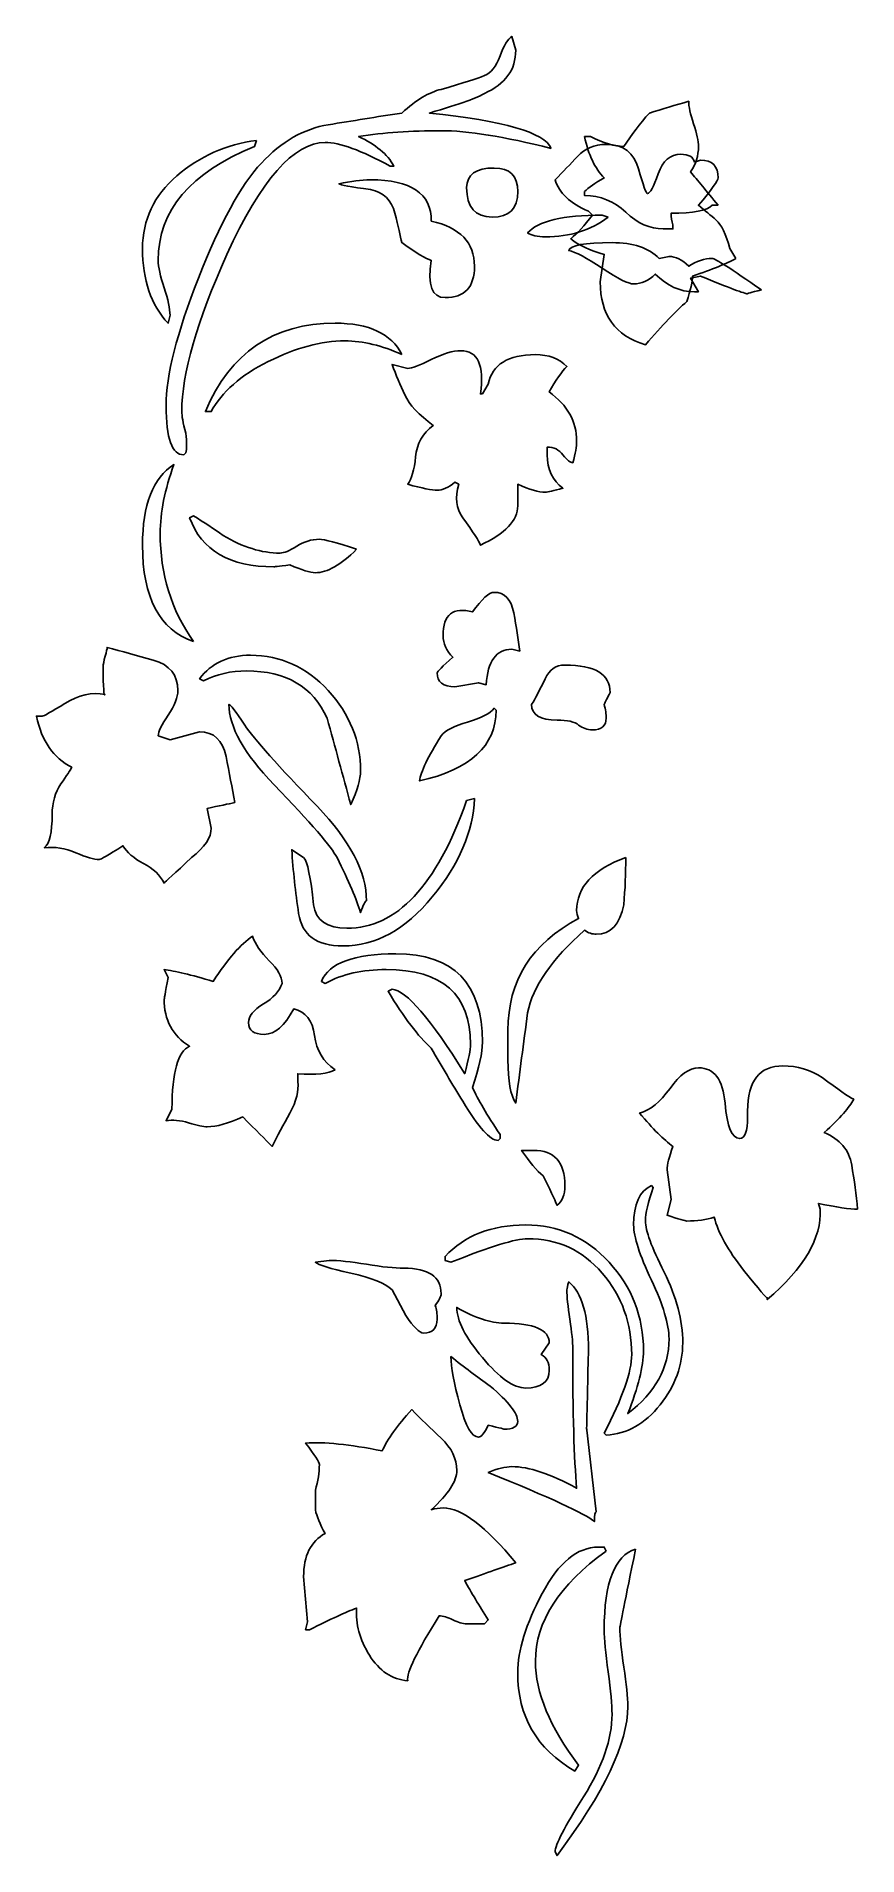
# Model space of a CAD drawing. Header units: centimetres. Extents: x -4.4 to 4.4, y -9.8 to 9.8.
import ezdxf

# ---------------------------------------------------------------- set-up
doc = ezdxf.new("R2010")
doc.units = ezdxf.units.CM
doc.header["$MEASUREMENT"] = 0
doc.layers.add('Camada 1', color=7, linetype='Continuous')

msp = doc.modelspace()

# ---------------------------------------------------------------- linework, layer by layer
at = {"layer": 'Camada 1'}
for points, knots in [([(1.11936, 8.57376), (0.61229, 8.70052), (0.21832, 8.76363), (-0.06298, 8.76363), (-0.06298, 8.76363), (-0.38696, 8.76363), (-0.68248, 8.74273), (-0.94978, 8.70053), (-0.94978, 8.70053), (-0.76714, 8.616), (-0.64024, 8.51022), (-0.57026, 8.38345), (-0.57026, 8.38345), (-0.57026, 8.38345), (-0.6125, 8.38344), (-0.6125, 8.38344), (-0.6125, 8.38344), (-0.92204, 8.55243), (-1.15476, 8.63686), (-1.30941, 8.63686), (-1.30941, 8.63686), (-1.64694, 8.63686), (-1.99913, 8.23578), (-2.36531, 7.43353), (-2.36531, 7.43353), (-2.6886, 6.71516), (-2.85093, 6.15221), (-2.85093, 5.74393), (-2.85093, 5.74393), (-2.85093, 5.7016), (-2.83693, 5.62429), (-2.80849, 5.51194), (-2.80849, 5.51194), (-2.79492, 5.41296), (-2.79492, 5.34284), (-2.80849, 5.30062), (-2.80849, 5.30062), (-2.80849, 5.30062), (-2.82947, 5.27919), (-2.82947, 5.27919), (-2.82947, 5.27919), (-2.95591, 5.27919), (-3.01978, 5.45527), (-3.01978, 5.80693), (-3.01978, 5.80693), (-3.01978, 6.13078), (-2.90384, 6.5884), (-2.67111, 7.18001), (-2.67111, 7.18001), (-2.43902, 7.77096), (-2.21394, 8.18286), (-1.9956, 8.41551), (-1.9956, 8.41551), (-1.77684, 8.6476), (-1.53798, 8.78508), (-1.27702, 8.82731), (-1.27702, 8.82731), (-1.01715, 8.86964), (-0.75267, 8.91184), (-0.48557, 8.95352), (-0.48557, 8.95352), (-0.33092, 9.09452), (-0.18982, 9.17905), (-0.06295, 9.20707), (-0.06295, 9.20707), (0.17613, 9.27716), (0.33101, 9.32661), (0.40187, 9.35526), (0.40187, 9.35526), (0.47188, 9.38315), (0.52829, 9.45337), (0.5703, 9.56656), (0.5703, 9.56656), (0.61229, 9.67901), (0.65473, 9.74923), (0.69672, 9.77722), (0.69672, 9.77722), (0.69672, 9.77722), (0.73916, 9.62966), (0.73916, 9.62966), (0.73916, 9.62966), (0.73916, 9.41836), (0.6265, 9.26358), (0.40184, 9.16471), (0.40184, 9.16471), (0.34517, 9.12248), (0.14832, 9.05226), (-0.18987, 8.95352), (-0.18987, 8.95352), (0.61229, 8.86961), (1.04848, 8.74272), (1.11936, 8.57376)], [0, 0, 0, 0, 0.04166667, 0.04166667, 0.04166667, 0.04166667, 0.08333333, 0.08333333, 0.08333333, 0.08333333, 0.125, 0.125, 0.125, 0.125, 0.16666667, 0.16666667, 0.16666667, 0.16666667, 0.20833333, 0.20833333, 0.20833333, 0.20833333, 0.25, 0.25, 0.25, 0.25, 0.29166667, 0.29166667, 0.29166667, 0.29166667, 0.33333333, 0.33333333, 0.33333333, 0.33333333, 0.375, 0.375, 0.375, 0.375, 0.41666667, 0.41666667, 0.41666667, 0.41666667, 0.45833333, 0.45833333, 0.45833333, 0.45833333, 0.5, 0.5, 0.5, 0.5, 0.54166667, 0.54166667, 0.54166667, 0.54166667, 0.58333333, 0.58333333, 0.58333333, 0.58333333, 0.625, 0.625, 0.625, 0.625, 0.66666667, 0.66666667, 0.66666667, 0.66666667, 0.70833333, 0.70833333, 0.70833333, 0.70833333, 0.75, 0.75, 0.75, 0.75, 0.79166667, 0.79166667, 0.79166667, 0.79166667, 0.83333333, 0.83333333, 0.83333333, 0.83333333, 0.875, 0.875, 0.875, 0.875, 0.91666667, 0.91666667, 0.91666667, 0.91666667, 1, 1, 1, 1]), ([(2.91437, 7.96138), (2.91437, 7.96138), (2.85137, 7.96138), (2.85137, 7.96138), (2.85137, 7.96138), (2.7947, 7.90494), (2.64706, 7.87671), (2.40795, 7.87671), (2.40795, 7.87671), (2.40795, 7.83461), (2.4143, 7.79239), (2.42872, 7.75005), (2.42872, 7.75005), (2.42872, 7.75005), (2.42872, 7.70785), (2.42872, 7.70785), (2.42872, 7.70785), (2.42872, 7.70785), (2.32332, 7.70785), (2.32332, 7.70785), (2.32332, 7.70785), (2.18246, 7.70785), (2.04834, 7.76725), (1.92168, 7.88766), (1.92168, 7.88766), (1.79545, 8.00654), (1.64715, 8.0666), (1.4785, 8.0666), (1.4785, 8.0666), (1.4785, 8.0666), (1.4785, 8.10904), (1.4785, 8.10904), (1.4785, 8.10904), (1.52049, 8.15127), (1.5905, 8.20059), (1.6898, 8.25647), (1.6898, 8.25647), (1.5905, 8.35534), (1.52049, 8.50301), (1.4785, 8.70052), (1.4785, 8.70052), (1.4785, 8.70052), (1.54193, 8.70052), (1.54193, 8.70052), (1.54193, 8.70052), (1.68237, 8.62977), (1.8018, 8.59455), (1.90068, 8.59455), (1.90068, 8.59455), (1.98535, 8.72131), (2.07655, 8.84085), (2.17521, 8.9534), (2.17521, 8.9534), (2.31544, 8.99573), (2.45654, 9.03793), (2.59786, 9.08016), (2.59786, 9.08016), (2.59786, 9.02415), (2.61511, 8.94334), (2.65057, 8.83735), (2.65057, 8.83735), (2.68515, 8.73205), (2.70306, 8.65053), (2.70306, 8.59454), (2.70306, 8.59454), (2.70306, 8.49577), (2.67504, 8.40467), (2.61863, 8.32011), (2.61863, 8.32011), (2.68863, 8.23578), (2.7875, 8.11603), (2.91437, 7.96138)], [0, 0, 0, 0, 0.05263158, 0.05263158, 0.05263158, 0.05263158, 0.10526316, 0.10526316, 0.10526316, 0.10526316, 0.15789474, 0.15789474, 0.15789474, 0.15789474, 0.21052632, 0.21052632, 0.21052632, 0.21052632, 0.26315789, 0.26315789, 0.26315789, 0.26315789, 0.31578947, 0.31578947, 0.31578947, 0.31578947, 0.36842105, 0.36842105, 0.36842105, 0.36842105, 0.42105263, 0.42105263, 0.42105263, 0.42105263, 0.47368421, 0.47368421, 0.47368421, 0.47368421, 0.52631579, 0.52631579, 0.52631579, 0.52631579, 0.57894737, 0.57894737, 0.57894737, 0.57894737, 0.63157895, 0.63157895, 0.63157895, 0.63157895, 0.68421053, 0.68421053, 0.68421053, 0.68421053, 0.73684211, 0.73684211, 0.73684211, 0.73684211, 0.78947368, 0.78947368, 0.78947368, 0.78947368, 0.84210526, 0.84210526, 0.84210526, 0.84210526, 0.89473684, 0.89473684, 0.89473684, 0.89473684, 1, 1, 1, 1]), ([(-2.04768, 8.65829), (-2.04768, 8.65829), (-2.06914, 8.59453), (-2.06914, 8.59453), (-2.06914, 8.59453), (-2.75904, 8.31312), (-3.10424, 7.90492), (-3.10424, 7.36977), (-3.10424, 7.36977), (-3.10424, 7.29966), (-3.08281, 7.20078), (-3.04082, 7.07412), (-3.04082, 7.07412), (-2.99838, 6.94781), (-2.9774, 6.84904), (-2.9774, 6.77892), (-2.9774, 6.77892), (-2.9774, 6.77892), (-2.99838, 6.69436), (-2.99838, 6.69436), (-2.99838, 6.69436), (-3.18168, 6.89134), (-3.2727, 7.15844), (-3.2727, 7.49663), (-3.2727, 7.49663), (-3.2727, 7.80603), (-3.14999, 8.06678), (-2.9039, 8.27787), (-2.9039, 8.27787), (-2.65733, 8.4892), (-2.37229, 8.61596), (-2.04768, 8.65829)], [0, 0, 0, 0, 0.11111111, 0.11111111, 0.11111111, 0.11111111, 0.22222222, 0.22222222, 0.22222222, 0.22222222, 0.33333333, 0.33333333, 0.33333333, 0.33333333, 0.44444444, 0.44444444, 0.44444444, 0.44444444, 0.55555556, 0.55555556, 0.55555556, 0.55555556, 0.66666667, 0.66666667, 0.66666667, 0.66666667, 0.77777778, 0.77777778, 0.77777778, 0.77777778, 1, 1, 1, 1]), ([(3.10426, 7.3912), (3.00602, 7.33476), (2.85137, 7.271), (2.64007, 7.20078), (2.64007, 7.20078), (2.64007, 7.1449), (2.61861, 7.05335), (2.57641, 6.92635), (2.57641, 6.92635), (2.46375, 6.82758), (2.31545, 6.67293), (2.13278, 6.46164), (2.13278, 6.46164), (1.80925, 6.56038), (1.64716, 6.78538), (1.64716, 7.13768), (1.64716, 7.13768), (1.64716, 7.13768), (1.68981, 7.43354), (1.68981, 7.43354), (1.68981, 7.43354), (1.5345, 7.47577), (1.41507, 7.53165), (1.33064, 7.60253), (1.33064, 7.60253), (1.40107, 7.65841), (1.47852, 7.74297), (1.56271, 7.85552), (1.56271, 7.85552), (1.56271, 7.85552), (1.52048, 7.89775), (1.52048, 7.89775), (1.52048, 7.89775), (1.32363, 7.98228), (1.20375, 8.09484), (1.16173, 8.23581), (1.16173, 8.23581), (1.24597, 8.32034), (1.32709, 8.40491), (1.40454, 8.48923), (1.40454, 8.48923), (1.48198, 8.57376), (1.58414, 8.61599), (1.71125, 8.61599), (1.71125, 8.61599), (1.89371, 8.61599), (2.00959, 8.52794), (2.05907, 8.35186), (2.05907, 8.35186), (2.10849, 8.17565), (2.14001, 8.08826), (2.15443, 8.08826), (2.15443, 8.08826), (2.18245, 8.08826), (2.22095, 8.15837), (2.27037, 8.29937), (2.27037, 8.29937), (2.31979, 8.43992), (2.39988, 8.51024), (2.51318, 8.51024), (2.51318, 8.51024), (2.59785, 8.51024), (2.64709, 8.48225), (2.66084, 8.42571), (2.66084, 8.42571), (2.66084, 8.42571), (2.7245, 8.44704), (2.7245, 8.44704), (2.7245, 8.44704), (2.85137, 8.44704), (2.91437, 8.38349), (2.91437, 8.25717), (2.91437, 8.25717), (2.91437, 8.22862), (2.84349, 8.13051), (2.70307, 7.96152), (2.70307, 7.96152), (2.7735, 7.90498), (2.83695, 7.85182), (2.89336, 7.80317), (2.89336, 7.80317), (2.94937, 7.75306), (2.9988, 7.65146), (3.04124, 7.4967), (3.04124, 7.4967), (3.04124, 7.4967), (3.10426, 7.3912), (3.10426, 7.3912)], [0, 0, 0, 0, 0.04347826, 0.04347826, 0.04347826, 0.04347826, 0.08695652, 0.08695652, 0.08695652, 0.08695652, 0.13043478, 0.13043478, 0.13043478, 0.13043478, 0.17391304, 0.17391304, 0.17391304, 0.17391304, 0.2173913, 0.2173913, 0.2173913, 0.2173913, 0.26086957, 0.26086957, 0.26086957, 0.26086957, 0.30434783, 0.30434783, 0.30434783, 0.30434783, 0.34782609, 0.34782609, 0.34782609, 0.34782609, 0.39130435, 0.39130435, 0.39130435, 0.39130435, 0.43478261, 0.43478261, 0.43478261, 0.43478261, 0.47826087, 0.47826087, 0.47826087, 0.47826087, 0.52173913, 0.52173913, 0.52173913, 0.52173913, 0.56521739, 0.56521739, 0.56521739, 0.56521739, 0.60869565, 0.60869565, 0.60869565, 0.60869565, 0.65217391, 0.65217391, 0.65217391, 0.65217391, 0.69565217, 0.69565217, 0.69565217, 0.69565217, 0.73913043, 0.73913043, 0.73913043, 0.73913043, 0.7826087, 0.7826087, 0.7826087, 0.7826087, 0.82608696, 0.82608696, 0.82608696, 0.82608696, 0.86956522, 0.86956522, 0.86956522, 0.86956522, 0.91304348, 0.91304348, 0.91304348, 0.91304348, 1, 1, 1, 1]), ([(0.29555, 7.30675), (0.29555, 7.08111), (0.19054, 6.9688), (-0.02079, 6.9688), (-0.02079, 6.9688), (-0.16165, 6.9688), (-0.21066, 7.10257), (-0.16867, 7.36978), (-0.16867, 7.36978), (-0.22511, 7.3842), (-0.33097, 7.44709), (-0.48561, 7.56031), (-0.48561, 7.56031), (-0.49984, 7.63042), (-0.52432, 7.73586), (-0.55932, 7.87694), (-0.55932, 7.87694), (-0.59454, 8.01738), (-0.68248, 8.10181), (-0.82314, 8.13046), (-0.82314, 8.13046), (-1.03446, 8.15835), (-1.14778, 8.17914), (-1.16091, 8.19356), (-1.16091, 8.19356), (-1.03447, 8.22145), (-0.92204, 8.23579), (-0.82314, 8.23579), (-0.82314, 8.23579), (-0.38697, 8.23579), (-0.16867, 8.08823), (-0.16867, 7.7924), (-0.16867, 7.7924), (0.14112, 7.72161), (0.29555, 7.5603), (0.29555, 7.30675)], [0, 0, 0, 0, 0.1, 0.1, 0.1, 0.1, 0.2, 0.2, 0.2, 0.2, 0.3, 0.3, 0.3, 0.3, 0.4, 0.4, 0.4, 0.4, 0.5, 0.5, 0.5, 0.5, 0.6, 0.6, 0.6, 0.6, 0.7, 0.7, 0.7, 0.7, 0.8, 0.8, 0.8, 0.8, 1, 1, 1, 1]), ([(0.76058, 8.10902), (0.76058, 7.92572), (0.66917, 7.83459), (0.48629, 7.83459), (0.48629, 7.83459), (0.30296, 7.83459), (0.21131, 7.93989), (0.21131, 8.15122), (0.21131, 8.15122), (0.21131, 8.29166), (0.30952, 8.36241), (0.50685, 8.36241), (0.50685, 8.36241), (0.67618, 8.36243), (0.76058, 8.27787), (0.76058, 8.10902)], [0, 0, 0, 0, 0.2, 0.2, 0.2, 0.2, 0.4, 0.4, 0.4, 0.4, 0.6, 0.6, 0.6, 0.6, 1, 1, 1, 1]), ([(1.73184, 7.83462), (1.54851, 7.69362), (1.32364, 7.6233), (1.05636, 7.6233), (1.05636, 7.6233), (0.97169, 7.6233), (0.90806, 7.63698), (0.86605, 7.66563), (0.86605, 7.66563), (0.9785, 7.79239), (1.24602, 7.85539), (1.66864, 7.85539), (1.66864, 7.85539), (1.66864, 7.85539), (1.73184, 7.83462), (1.73184, 7.83462)], [0, 0, 0, 0, 0.2, 0.2, 0.2, 0.2, 0.4, 0.4, 0.4, 0.4, 0.6, 0.6, 0.6, 0.6, 1, 1, 1, 1]), ([(3.37901, 7.05312), (3.26593, 7.02457), (3.21738, 7.01089), (3.23071, 7.01089), (3.23071, 7.01089), (3.20314, 7.01089), (3.03383, 7.07389), (2.72454, 7.20065), (2.72454, 7.20065), (2.72454, 7.20065), (2.61865, 7.17988), (2.61865, 7.17988), (2.61865, 7.17988), (2.61865, 7.17988), (2.70308, 7.03166), (2.70308, 7.03166), (2.70308, 7.03166), (2.70308, 7.03166), (2.66085, 7.03166), (2.66085, 7.03166), (2.66085, 7.03166), (2.50617, 7.03166), (2.36531, 7.09556), (2.23889, 7.22219), (2.23889, 7.22219), (2.16801, 7.15144), (2.09059, 7.11633), (2.00614, 7.11633), (2.00614, 7.11633), (1.95015, 7.11633), (1.83704, 7.17287), (1.66861, 7.28521), (1.66861, 7.28521), (1.49996, 7.39774), (1.38008, 7.46129), (1.3092, 7.47574), (1.3092, 7.47574), (1.32365, 7.53162), (1.47851, 7.56027), (1.77405, 7.56027), (1.77405, 7.56027), (1.99913, 7.56027), (2.16801, 7.50373), (2.2811, 7.39117), (2.2811, 7.39117), (2.2811, 7.39117), (2.38654, 7.41197), (2.38654, 7.41197), (2.38654, 7.41197), (2.45655, 7.41197), (2.52674, 7.37697), (2.59784, 7.30664), (2.59784, 7.30664), (2.68227, 7.36252), (2.76649, 7.39117), (2.85136, 7.39117), (2.85136, 7.39117), (2.87916, 7.3912), (3.0546, 7.27822), (3.37901, 7.05312)], [0, 0, 0, 0, 0.0625, 0.0625, 0.0625, 0.0625, 0.125, 0.125, 0.125, 0.125, 0.1875, 0.1875, 0.1875, 0.1875, 0.25, 0.25, 0.25, 0.25, 0.3125, 0.3125, 0.3125, 0.3125, 0.375, 0.375, 0.375, 0.375, 0.4375, 0.4375, 0.4375, 0.4375, 0.5, 0.5, 0.5, 0.5, 0.5625, 0.5625, 0.5625, 0.5625, 0.625, 0.625, 0.625, 0.625, 0.6875, 0.6875, 0.6875, 0.6875, 0.75, 0.75, 0.75, 0.75, 0.8125, 0.8125, 0.8125, 0.8125, 0.875, 0.875, 0.875, 0.875, 1, 1, 1, 1]), ([(-0.4856, 6.35631), (-0.69692, 6.45463), (-0.901, 6.50397), (-1.09808, 6.50397), (-1.09808, 6.50397), (-1.35073, 6.50397), (-1.62592, 6.43012), (-1.92165, 6.28259), (-1.92165, 6.28259), (-2.21698, 6.13429), (-2.42171, 5.95525), (-2.53392, 5.74392), (-2.53392, 5.74392), (-2.53392, 5.74392), (-2.59716, 5.74393), (-2.59716, 5.74393), (-2.59716, 5.74393), (-2.33006, 6.37777), (-1.86522, 6.69439), (-1.20352, 6.69439), (-1.20352, 6.69439), (-0.83758, 6.69437), (-0.59826, 6.58129), (-0.4856, 6.35631)], [0, 0, 0, 0, 0.14285714, 0.14285714, 0.14285714, 0.14285714, 0.28571429, 0.28571429, 0.28571429, 0.28571429, 0.42857143, 0.42857143, 0.42857143, 0.42857143, 0.57142857, 0.57142857, 0.57142857, 0.57142857, 0.71428571, 0.71428571, 0.71428571, 0.71428571, 1, 1, 1, 1]), ([(1.39365, 5.42741), (1.39365, 5.37074), (1.38008, 5.29342), (1.35166, 5.19466), (1.35166, 5.19466), (1.32364, 5.19466), (1.28864, 5.22331), (1.24601, 5.27919), (1.24601, 5.27919), (1.20378, 5.33563), (1.14735, 5.36351), (1.07734, 5.36351), (1.07734, 5.36351), (1.07734, 5.36351), (1.07734, 5.27919), (1.07734, 5.27919), (1.07734, 5.27919), (1.07734, 5.12444), (1.13311, 5.00476), (1.24601, 4.92023), (1.24601, 4.92023), (1.14735, 4.89179), (1.08435, 4.878), (1.05636, 4.878), (1.05636, 4.878), (0.98545, 4.878), (0.88748, 4.90599), (0.76058, 4.96253), (0.76058, 4.96253), (0.76058, 4.9761), (0.76058, 4.89943), (0.76058, 4.73033), (0.76058, 4.73033), (0.76058, 4.57513), (0.62652, 4.43458), (0.35942, 4.30782), (0.35942, 4.30782), (0.34519, 4.35005), (0.28155, 4.44837), (0.16911, 4.60357), (0.16911, 4.60357), (0.09868, 4.70189), (0.08423, 4.82145), (0.12667, 4.96253), (0.12667, 4.96253), (0.12667, 4.96253), (0.08423, 4.98396), (0.08423, 4.98396), (0.08423, 4.98396), (0.01422, 4.92742), (-0.04965, 4.89943), (-0.10564, 4.89943), (-0.10564, 4.89943), (-0.16165, 4.89943), (-0.2673, 4.92023), (-0.42195, 4.96253), (-0.42195, 4.96253), (-0.37972, 5.01852), (-0.35152, 5.11728), (-0.33752, 5.25828), (-0.33752, 5.25828), (-0.32395, 5.39872), (-0.26095, 5.51191), (-0.14765, 5.59623), (-0.14765, 5.59623), (-0.30296, 5.70878), (-0.40467, 5.81761), (-0.45367, 5.9236), (-0.45367, 5.9236), (-0.50354, 6.02893), (-0.54884, 6.13797), (-0.59104, 6.25097), (-0.59104, 6.25097), (-0.59104, 6.25097), (-0.42194, 6.20874), (-0.42194, 6.20874), (-0.42194, 6.20874), (-0.37971, 6.20874), (-0.29507, 6.24023), (-0.16863, 6.30336), (-0.16863, 6.30336), (-0.04219, 6.36702), (0.0637, 6.39864), (0.14834, 6.39864), (0.14834, 6.39864), (0.33098, 6.39864), (0.40186, 6.24333), (0.35945, 5.93379), (0.35945, 5.93379), (0.35945, 5.93379), (0.38043, 5.9338), (0.38043, 5.9338), (0.38043, 5.9338), (0.38043, 5.9338), (0.44388, 6.03969), (0.44388, 6.03969), (0.44388, 6.03969), (0.48632, 6.25099), (0.65475, 6.35632), (0.95048, 6.35632), (0.95048, 6.35632), (1.09092, 6.35632), (1.20379, 6.31409), (1.28864, 6.22953), (1.28864, 6.22953), (1.23199, 6.17299), (1.16878, 6.082), (1.09877, 5.95524), (1.09877, 5.95524), (1.29565, 5.81413), (1.39365, 5.63871), (1.39365, 5.42741)], [0, 0, 0, 0, 0.03448276, 0.03448276, 0.03448276, 0.03448276, 0.06896552, 0.06896552, 0.06896552, 0.06896552, 0.10344828, 0.10344828, 0.10344828, 0.10344828, 0.13793103, 0.13793103, 0.13793103, 0.13793103, 0.17241379, 0.17241379, 0.17241379, 0.17241379, 0.20689655, 0.20689655, 0.20689655, 0.20689655, 0.24137931, 0.24137931, 0.24137931, 0.24137931, 0.27586207, 0.27586207, 0.27586207, 0.27586207, 0.31034483, 0.31034483, 0.31034483, 0.31034483, 0.34482759, 0.34482759, 0.34482759, 0.34482759, 0.37931034, 0.37931034, 0.37931034, 0.37931034, 0.4137931, 0.4137931, 0.4137931, 0.4137931, 0.44827586, 0.44827586, 0.44827586, 0.44827586, 0.48275862, 0.48275862, 0.48275862, 0.48275862, 0.51724138, 0.51724138, 0.51724138, 0.51724138, 0.55172414, 0.55172414, 0.55172414, 0.55172414, 0.5862069, 0.5862069, 0.5862069, 0.5862069, 0.62068966, 0.62068966, 0.62068966, 0.62068966, 0.65517241, 0.65517241, 0.65517241, 0.65517241, 0.68965517, 0.68965517, 0.68965517, 0.68965517, 0.72413793, 0.72413793, 0.72413793, 0.72413793, 0.75862069, 0.75862069, 0.75862069, 0.75862069, 0.79310345, 0.79310345, 0.79310345, 0.79310345, 0.82758621, 0.82758621, 0.82758621, 0.82758621, 0.86206897, 0.86206897, 0.86206897, 0.86206897, 0.89655172, 0.89655172, 0.89655172, 0.89655172, 0.93103448, 0.93103448, 0.93103448, 0.93103448, 1, 1, 1, 1]), ([(-2.72382, 3.27294), (-3.08979, 3.39973), (-3.27267, 3.74477), (-3.27267, 4.30783), (-3.27267, 4.30783), (-3.27267, 4.74402), (-3.16022, 5.03276), (-2.93514, 5.17384), (-2.93514, 5.17384), (-3.0338, 4.90598), (-3.0828, 4.65968), (-3.0828, 4.43459), (-3.0828, 4.43459), (-3.08281, 3.99842), (-2.96337, 3.61102), (-2.72382, 3.27294)], [0, 0, 0, 0, 0.2, 0.2, 0.2, 0.2, 0.4, 0.4, 0.4, 0.4, 0.6, 0.6, 0.6, 0.6, 1, 1, 1, 1]), ([(-0.97101, 4.26552), (-1.14032, 4.09664), (-1.28795, 4.0121), (-1.41464, 4.0121), (-1.41464, 4.0121), (-1.47108, 4.0121), (-1.56207, 4.04065), (-1.68917, 4.09663), (-1.68917, 4.09663), (-1.81583, 4.08242), (-1.87226, 4.07586), (-1.85782, 4.07586), (-1.85782, 4.07586), (-2.33709, 4.07586), (-2.63961, 4.25128), (-2.76651, 4.60357), (-2.76651, 4.60357), (-2.76651, 4.60357), (-2.72386, 4.62447), (-2.72386, 4.62447), (-2.72386, 4.62447), (-2.6112, 4.55414), (-2.50555, 4.48403), (-2.40734, 4.41384), (-2.40734, 4.41384), (-2.19602, 4.28697), (-1.99173, 4.22342), (-1.79486, 4.22342), (-1.79486, 4.22342), (-1.75287, 4.22342), (-1.6927, 4.24781), (-1.61526, 4.29727), (-1.61526, 4.29727), (-1.53805, 4.34659), (-1.45712, 4.37154), (-1.37224, 4.37154), (-1.37224, 4.37154), (-1.31639, 4.37149), (-1.18233, 4.33585), (-0.97101, 4.26552)], [0, 0, 0, 0, 0.09090909, 0.09090909, 0.09090909, 0.09090909, 0.18181818, 0.18181818, 0.18181818, 0.18181818, 0.27272727, 0.27272727, 0.27272727, 0.27272727, 0.36363636, 0.36363636, 0.36363636, 0.36363636, 0.45454545, 0.45454545, 0.45454545, 0.45454545, 0.54545455, 0.54545455, 0.54545455, 0.54545455, 0.63636364, 0.63636364, 0.63636364, 0.63636364, 0.72727273, 0.72727273, 0.72727273, 0.72727273, 0.81818182, 0.81818182, 0.81818182, 0.81818182, 1, 1, 1, 1]), ([(0.78114, 3.16763), (0.78114, 3.16763), (0.69671, 3.18906), (0.69671, 3.18906), (0.69671, 3.18906), (0.52828, 3.18906), (0.43641, 3.0623), (0.42242, 2.80867), (0.42242, 2.80867), (0.42242, 2.80867), (0.33799, 2.82968), (0.33799, 2.82968), (0.33799, 2.82968), (0.33799, 2.82968), (0.08423, 2.78735), (0.08423, 2.78735), (0.08423, 2.78735), (-0.04219, 2.78735), (-0.10564, 2.83669), (-0.10564, 2.93544), (-0.10564, 2.93544), (-0.10564, 2.94922), (-0.04965, 3.00577), (0.06367, 3.10454), (0.06367, 3.10454), (-0.00721, 3.17476), (-0.04222, 3.2521), (-0.04222, 3.33663), (-0.04222, 3.33663), (-0.04222, 3.56171), (0.06367, 3.64603), (0.27496, 3.59015), (0.27496, 3.59015), (0.37296, 3.73059), (0.45041, 3.80145), (0.50684, 3.80145), (0.50684, 3.80145), (0.6195, 3.80145), (0.68969, 3.72708), (0.71814, 3.57941), (0.71814, 3.57941), (0.74638, 3.43187), (0.76715, 3.29439), (0.78114, 3.16763)], [0, 0, 0, 0, 0.08333333, 0.08333333, 0.08333333, 0.08333333, 0.16666667, 0.16666667, 0.16666667, 0.16666667, 0.25, 0.25, 0.25, 0.25, 0.33333333, 0.33333333, 0.33333333, 0.33333333, 0.41666667, 0.41666667, 0.41666667, 0.41666667, 0.5, 0.5, 0.5, 0.5, 0.58333333, 0.58333333, 0.58333333, 0.58333333, 0.66666667, 0.66666667, 0.66666667, 0.66666667, 0.75, 0.75, 0.75, 0.75, 0.83333333, 0.83333333, 0.83333333, 0.83333333, 1, 1, 1, 1]), ([(-2.28043, 1.54169), (-2.35086, 1.52735), (-2.44974, 1.50658), (-2.5766, 1.47814), (-2.5766, 1.47814), (-2.5766, 1.47814), (-2.53395, 1.26727), (-2.53395, 1.26727), (-2.53395, 1.26727), (-2.53395, 1.1685), (-2.60417, 1.06254), (-2.74461, 0.95019), (-2.74461, 0.95019), (-2.92815, 0.78109), (-3.02679, 0.68955), (-3.04078, 0.67576), (-3.04078, 0.67576), (-3.08277, 0.76029), (-3.15672, 0.83041), (-3.26258, 0.88706), (-3.26258, 0.88706), (-3.36802, 0.94294), (-3.44194, 1.00663), (-3.48396, 1.07693), (-3.48396, 1.07693), (-3.63927, 0.97816), (-3.72373, 0.92927), (-3.73751, 0.92927), (-3.73751, 0.92927), (-3.79416, 0.92927), (-3.87861, 0.95366), (-3.99103, 1.00312), (-3.99103, 1.00312), (-4.10411, 1.05244), (-4.21677, 1.06974), (-4.32877, 1.05617), (-4.32877, 1.05617), (-4.27255, 1.0984), (-4.24434, 1.21738), (-4.24434, 1.41492), (-4.24434, 1.41492), (-4.24434, 1.54171), (-4.2124, 1.65051), (-4.1492, 1.74229), (-4.1492, 1.74229), (-4.08641, 1.83328), (-4.04747, 1.89334), (-4.03305, 1.922), (-4.03305, 1.922), (-4.23012, 2.02019), (-4.35699, 2.20293), (-4.41366, 2.47069), (-4.41366, 2.47069), (-4.41366, 2.47069), (-4.35, 2.47069), (-4.35, 2.47069), (-4.35, 2.47069), (-4.33622, 2.47069), (-4.25486, 2.51652), (-4.10698, 2.60806), (-4.10698, 2.60806), (-3.95932, 2.69918), (-3.81475, 2.73133), (-3.67452, 2.70268), (-3.67452, 2.70268), (-3.68875, 2.6749), (-3.69532, 2.77367), (-3.69532, 2.99854), (-3.69532, 2.99854), (-3.69532, 3.02653), (-3.68876, 3.06527), (-3.67452, 3.11459), (-3.67452, 3.11459), (-3.66031, 3.16401), (-3.65309, 3.19563), (-3.65309, 3.20987), (-3.65309, 3.20987), (-3.49799, 3.16764), (-3.33284, 3.12182), (-3.15676, 3.07239), (-3.15676, 3.07239), (-2.98131, 3.02307), (-2.89294, 2.91401), (-2.89294, 2.74513), (-2.89294, 2.74513), (-2.89294, 2.67491), (-2.92816, 2.58678), (-2.99838, 2.48131), (-2.99838, 2.48131), (-3.06926, 2.37545), (-3.10424, 2.30171), (-3.10424, 2.2594), (-3.10424, 2.2594), (-3.10424, 2.2594), (-2.97737, 2.21717), (-2.97737, 2.21717), (-2.97737, 2.21717), (-2.97737, 2.21717), (-2.66019, 2.3017), (-2.66019, 2.3017), (-2.66019, 2.3017), (-2.50554, 2.3017), (-2.41082, 2.21365), (-2.37518, 2.03799), (-2.37518, 2.03799), (-2.34057, 1.86181), (-2.30864, 1.69644), (-2.28043, 1.54169)], [0, 0, 0, 0, 0.03571429, 0.03571429, 0.03571429, 0.03571429, 0.07142857, 0.07142857, 0.07142857, 0.07142857, 0.10714286, 0.10714286, 0.10714286, 0.10714286, 0.14285714, 0.14285714, 0.14285714, 0.14285714, 0.17857143, 0.17857143, 0.17857143, 0.17857143, 0.21428571, 0.21428571, 0.21428571, 0.21428571, 0.25, 0.25, 0.25, 0.25, 0.28571429, 0.28571429, 0.28571429, 0.28571429, 0.32142857, 0.32142857, 0.32142857, 0.32142857, 0.35714286, 0.35714286, 0.35714286, 0.35714286, 0.39285714, 0.39285714, 0.39285714, 0.39285714, 0.42857143, 0.42857143, 0.42857143, 0.42857143, 0.46428571, 0.46428571, 0.46428571, 0.46428571, 0.5, 0.5, 0.5, 0.5, 0.53571429, 0.53571429, 0.53571429, 0.53571429, 0.57142857, 0.57142857, 0.57142857, 0.57142857, 0.60714286, 0.60714286, 0.60714286, 0.60714286, 0.64285714, 0.64285714, 0.64285714, 0.64285714, 0.67857143, 0.67857143, 0.67857143, 0.67857143, 0.71428571, 0.71428571, 0.71428571, 0.71428571, 0.75, 0.75, 0.75, 0.75, 0.78571429, 0.78571429, 0.78571429, 0.78571429, 0.82142857, 0.82142857, 0.82142857, 0.82142857, 0.85714286, 0.85714286, 0.85714286, 0.85714286, 0.89285714, 0.89285714, 0.89285714, 0.89285714, 0.92857143, 0.92857143, 0.92857143, 0.92857143, 1, 1, 1, 1]), ([(-0.92902, 1.87975), (-0.92902, 1.79522), (-0.96402, 1.67502), (-1.03446, 1.52037), (-1.03446, 1.52037), (-1.11889, 1.82977), (-1.20356, 2.13987), (-1.28798, 2.44993), (-1.28798, 2.44993), (-1.44329, 2.78733), (-1.73137, 2.95645), (-2.15399, 2.95645), (-2.15399, 2.95645), (-2.32266, 2.95645), (-2.47773, 2.92123), (-2.61818, 2.85101), (-2.61818, 2.85101), (-2.61818, 2.85101), (-2.66017, 2.87178), (-2.66017, 2.87178), (-2.66017, 2.87178), (-2.53394, 3.04098), (-2.35087, 3.1253), (-2.11156, 3.1253), (-2.11156, 3.1253), (-1.78782, 3.1253), (-1.50979, 2.99854), (-1.27704, 2.74512), (-1.27704, 2.74512), (-1.04496, 2.49202), (-0.92902, 2.20293), (-0.92902, 1.87975)], [0, 0, 0, 0, 0.11111111, 0.11111111, 0.11111111, 0.11111111, 0.22222222, 0.22222222, 0.22222222, 0.22222222, 0.33333333, 0.33333333, 0.33333333, 0.33333333, 0.44444444, 0.44444444, 0.44444444, 0.44444444, 0.55555556, 0.55555556, 0.55555556, 0.55555556, 0.66666667, 0.66666667, 0.66666667, 0.66666667, 0.77777778, 0.77777778, 0.77777778, 0.77777778, 1, 1, 1, 1]), ([(1.75327, 2.72411), (1.7244, 2.66767), (1.70318, 2.62534), (1.68985, 2.59735), (1.68985, 2.59735), (1.70321, 2.54102), (1.71131, 2.49202), (1.71131, 2.44992), (1.71131, 2.44992), (1.71131, 2.36536), (1.66101, 2.32313), (1.56277, 2.32313), (1.56277, 2.32313), (1.50612, 2.32313), (1.45736, 2.34041), (1.41513, 2.37541), (1.41513, 2.37541), (1.3729, 2.41052), (1.29567, 2.42846), (1.18304, 2.42846), (1.18304, 2.42846), (0.99995, 2.42846), (0.90808, 2.48434), (0.90808, 2.59734), (0.90808, 2.59734), (0.9225, 2.61112), (0.97171, 2.70267), (1.05638, 2.87177), (1.05638, 2.87177), (1.09882, 2.96998), (1.1688, 3.01999), (1.26725, 3.01999), (1.26725, 3.01999), (1.59053, 3.01997), (1.75327, 2.9212), (1.75327, 2.72411)], [0, 0, 0, 0, 0.1, 0.1, 0.1, 0.1, 0.2, 0.2, 0.2, 0.2, 0.3, 0.3, 0.3, 0.3, 0.4, 0.4, 0.4, 0.4, 0.5, 0.5, 0.5, 0.5, 0.6, 0.6, 0.6, 0.6, 0.7, 0.7, 0.7, 0.7, 0.8, 0.8, 0.8, 0.8, 1, 1, 1, 1]), ([(-0.86536, 0.48589), (-0.87959, 0.48589), (-0.90103, 0.44366), (-0.92902, 0.35913), (-0.92902, 0.35913), (-0.97101, 0.49968), (-1.05589, 0.69653), (-1.18233, 0.95018), (-1.18233, 0.95018), (-1.23832, 1.06252), (-1.46406, 1.32327), (-1.85781, 1.73155), (-1.85781, 1.73155), (-2.18243, 2.06961), (-2.34388, 2.35761), (-2.34388, 2.59735), (-2.34388, 2.59735), (-2.3301, 2.59735), (-2.27345, 2.52374), (-2.17457, 2.37542), (-2.17457, 2.37542), (-2.07657, 2.22789), (-1.81582, 1.93574), (-1.3932, 1.49954), (-1.3932, 1.49954), (-1.04144, 1.13285), (-0.86536, 0.79543), (-0.86536, 0.48589)], [0, 0, 0, 0, 0.125, 0.125, 0.125, 0.125, 0.25, 0.25, 0.25, 0.25, 0.375, 0.375, 0.375, 0.375, 0.5, 0.5, 0.5, 0.5, 0.625, 0.625, 0.625, 0.625, 0.75, 0.75, 0.75, 0.75, 1, 1, 1, 1]), ([(0.52828, 2.53446), (0.52828, 2.15407), (0.25354, 1.90054), (-0.29508, 1.77376), (-0.29508, 1.77376), (-0.28153, 1.87187), (-0.2043, 2.03451), (-0.06299, 2.25938), (-0.06299, 2.25938), (-0.02079, 2.31592), (0.07459, 2.36535), (0.22183, 2.40768), (0.22183, 2.40768), (0.36947, 2.44991), (0.46485, 2.49856), (0.50684, 2.55521), (0.50684, 2.55521), (0.50684, 2.55521), (0.52828, 2.53446), (0.52828, 2.53446)], [0, 0, 0, 0, 0.16666667, 0.16666667, 0.16666667, 0.16666667, 0.33333333, 0.33333333, 0.33333333, 0.33333333, 0.5, 0.5, 0.5, 0.5, 0.66666667, 0.66666667, 0.66666667, 0.66666667, 1, 1, 1, 1]), ([(0.29555, 1.58389), (0.28155, 1.2316), (0.1304, 0.87986), (-0.15813, 0.52823), (-0.15813, 0.52823), (-0.44687, 0.17583), (-0.76712, 0.00028), (-1.11889, 0.00028), (-1.11889, 0.00028), (-1.40107, 0.00028), (-1.55945, 0.11633), (-1.59445, 0.34842), (-1.59445, 0.34842), (-1.62967, 0.58051), (-1.65395, 0.80964), (-1.66837, 1.03472), (-1.66837, 1.03472), (-1.66837, 1.03472), (-1.5415, 0.95019), (-1.5415, 0.95019), (-1.5415, 0.95019), (-1.49927, 0.90786), (-1.46406, 0.73889), (-1.43564, 0.44367), (-1.43564, 0.44367), (-1.40765, 0.27457), (-1.28798, 0.19015), (-1.07668, 0.19015), (-1.07668, 0.19015), (-0.5414, 0.19015), (-0.11264, 0.64732), (0.21131, 1.56246), (0.21131, 1.56246), (0.21131, 1.56246), (0.29555, 1.58389), (0.29555, 1.58389)], [0, 0, 0, 0, 0.1, 0.1, 0.1, 0.1, 0.2, 0.2, 0.2, 0.2, 0.3, 0.3, 0.3, 0.3, 0.4, 0.4, 0.4, 0.4, 0.5, 0.5, 0.5, 0.5, 0.6, 0.6, 0.6, 0.6, 0.7, 0.7, 0.7, 0.7, 0.8, 0.8, 0.8, 0.8, 1, 1, 1, 1]), ([(1.92171, 0.95018), (1.92171, 0.78108), (1.91428, 0.61278), (1.9007, 0.44366), (1.9007, 0.44366), (1.85847, 0.23236), (1.75984, 0.12637), (1.60495, 0.12637), (1.60495, 0.12637), (1.56272, 0.12637), (1.52052, 0.14079), (1.47853, 0.16881), (1.47853, 0.16881), (1.12634, -0.14059), (0.92246, -0.43648), (0.86605, -0.71799), (0.86605, -0.71799), (0.82361, -1.04197), (0.78117, -1.36569), (0.73918, -1.68925), (0.73918, -1.68925), (0.68317, -1.60458), (0.65475, -1.45015), (0.65475, -1.2244), (0.65475, -1.2244), (0.65475, -1.2244), (0.65475, -0.90788), (0.65475, -0.90788), (0.65475, -0.90788), (0.65475, -0.37347), (0.90806, 0.02824), (1.41511, 0.29545), (1.41511, 0.29545), (1.40111, 0.32344), (1.39365, 0.3521), (1.39365, 0.37998), (1.39365, 0.37998), (1.39365, 0.63356), (1.56997, 0.82342), (1.92171, 0.95018)], [0, 0, 0, 0, 0.09090909, 0.09090909, 0.09090909, 0.09090909, 0.18181818, 0.18181818, 0.18181818, 0.18181818, 0.27272727, 0.27272727, 0.27272727, 0.27272727, 0.36363636, 0.36363636, 0.36363636, 0.36363636, 0.45454545, 0.45454545, 0.45454545, 0.45454545, 0.54545455, 0.54545455, 0.54545455, 0.54545455, 0.63636364, 0.63636364, 0.63636364, 0.63636364, 0.72727273, 0.72727273, 0.72727273, 0.72727273, 0.81818182, 0.81818182, 0.81818182, 0.81818182, 1, 1, 1, 1]), ([(-1.20352, -1.33047), (-1.27416, -1.3727), (-1.40762, -1.38714), (-1.6045, -1.3727), (-1.6045, -1.3727), (-1.6045, -1.3727), (-1.6045, -1.45713), (-1.6045, -1.45713), (-1.6045, -1.45713), (-1.59093, -1.556), (-1.61892, -1.66843), (-1.68917, -1.79532), (-1.68917, -1.79532), (-1.75981, -1.92131), (-1.82305, -2.04162), (-1.8797, -2.15407), (-1.8797, -2.15407), (-1.94971, -2.08385), (-2.05581, -1.97775), (-2.19601, -1.83731), (-2.19601, -1.83731), (-2.3509, -1.90774), (-2.47776, -1.94275), (-2.57664, -1.94275), (-2.57664, -1.94275), (-2.61821, -1.94275), (-2.68515, -1.92918), (-2.77701, -1.90052), (-2.77701, -1.90052), (-2.86866, -1.87274), (-2.9496, -1.8653), (-3.01982, -1.87906), (-3.01982, -1.87906), (-3.01982, -1.87906), (-2.95595, -1.75283), (-2.95595, -1.75283), (-2.95595, -1.75283), (-2.95595, -1.35887), (-2.89295, -1.13333), (-2.76651, -1.0769), (-2.76651, -1.0769), (-2.9496, -0.96448), (-3.04083, -0.79517), (-3.04083, -0.5703), (-3.04083, -0.5703), (-3.04083, -0.58387), (-3.02683, -0.50664), (-2.99839, -0.33755), (-2.99839, -0.33755), (-2.99839, -0.33755), (-3.04083, -0.25312), (-3.04083, -0.25312), (-3.04083, -0.25312), (-2.92817, -0.26757), (-2.75251, -0.30979), (-2.51256, -0.37999), (-2.51256, -0.37999), (-2.35791, -0.14057), (-2.21705, 0.02107), (-2.09036, 0.10563), (-2.09036, 0.10563), (-2.06216, 0.0211), (-2.00265, -0.06693), (-1.911, -0.1585), (-1.911, -0.1585), (-1.81935, -0.25026), (-1.77339, -0.33098), (-1.77339, -0.40141), (-1.77339, -0.40141), (-1.80183, -0.48584), (-1.86877, -0.55976), (-1.97421, -0.62279), (-1.97421, -0.62279), (-2.08007, -0.68642), (-2.13259, -0.75315), (-2.13259, -0.82316), (-2.13259, -0.82316), (-2.13259, -0.9078), (-2.07658, -0.95003), (-1.96416, -0.95003), (-1.96416, -0.95003), (-1.85084, -0.95003), (-1.74585, -0.85904), (-1.64698, -0.67571), (-1.64698, -0.67571), (-1.52011, -0.70439), (-1.44616, -0.79909), (-1.42539, -0.96096), (-1.42539, -0.96096), (-1.40413, -1.12267), (-1.33018, -1.24583), (-1.20352, -1.33047)], [0, 0, 0, 0, 0.04166667, 0.04166667, 0.04166667, 0.04166667, 0.08333333, 0.08333333, 0.08333333, 0.08333333, 0.125, 0.125, 0.125, 0.125, 0.16666667, 0.16666667, 0.16666667, 0.16666667, 0.20833333, 0.20833333, 0.20833333, 0.20833333, 0.25, 0.25, 0.25, 0.25, 0.29166667, 0.29166667, 0.29166667, 0.29166667, 0.33333333, 0.33333333, 0.33333333, 0.33333333, 0.375, 0.375, 0.375, 0.375, 0.41666667, 0.41666667, 0.41666667, 0.41666667, 0.45833333, 0.45833333, 0.45833333, 0.45833333, 0.5, 0.5, 0.5, 0.5, 0.54166667, 0.54166667, 0.54166667, 0.54166667, 0.58333333, 0.58333333, 0.58333333, 0.58333333, 0.625, 0.625, 0.625, 0.625, 0.66666667, 0.66666667, 0.66666667, 0.66666667, 0.70833333, 0.70833333, 0.70833333, 0.70833333, 0.75, 0.75, 0.75, 0.75, 0.79166667, 0.79166667, 0.79166667, 0.79166667, 0.83333333, 0.83333333, 0.83333333, 0.83333333, 0.875, 0.875, 0.875, 0.875, 0.91666667, 0.91666667, 0.91666667, 0.91666667, 1, 1, 1, 1]), ([(0.5703, -2.06961), (0.5703, -2.06961), (0.54929, -2.09038), (0.54929, -2.09038), (0.54929, -2.09038), (0.46486, -2.09038), (0.33799, -1.94994), (0.16911, -1.66842), (0.16911, -1.66842), (0.05669, -1.48512), (-0.05597, -1.29525), (-0.16863, -1.09838), (-0.16863, -1.09838), (-0.30949, -0.97151), (-0.46414, -0.76717), (-0.63324, -0.4859), (-0.63324, -0.4859), (-0.63324, -0.4859), (-0.59101, -0.46444), (-0.59101, -0.46444), (-0.59101, -0.46444), (-0.43636, -0.47889), (-0.17604, -0.7812), (0.19057, -1.37268), (0.19057, -1.37268), (0.23256, -1.21779), (0.25357, -1.11196), (0.25357, -1.05592), (0.25357, -1.05592), (0.25357, -0.52088), (-0.04962, -0.25312), (-0.65467, -0.25312), (-0.65467, -0.25312), (-0.90753, -0.25312), (-1.12584, -0.30254), (-1.30938, -0.40142), (-1.30938, -0.40142), (-1.30938, -0.40142), (-1.35073, -0.37996), (-1.35073, -0.37996), (-1.35073, -0.37996), (-1.26717, -0.183), (-0.99942, -0.08421), (-0.5488, -0.08421), (-0.5488, -0.08421), (0.07091, -0.08421), (0.38044, -0.40139), (0.38044, -1.03446), (0.38044, -1.03446), (0.38044, -1.14775), (0.34522, -1.30899), (0.27503, -1.52029), (0.27503, -1.52029), (0.33102, -1.64695), (0.42968, -1.8158), (0.57033, -2.02713), (0.57033, -2.02713), (0.57033, -2.02713), (0.57032, -2.06961), (0.57032, -2.06961), (0.57032, -2.06961), (0.57032, -2.06961), (0.5703, -2.06961), (0.5703, -2.06961)], [0, 0, 0, 0, 0.05882353, 0.05882353, 0.05882353, 0.05882353, 0.11764706, 0.11764706, 0.11764706, 0.11764706, 0.17647059, 0.17647059, 0.17647059, 0.17647059, 0.23529412, 0.23529412, 0.23529412, 0.23529412, 0.29411765, 0.29411765, 0.29411765, 0.29411765, 0.35294118, 0.35294118, 0.35294118, 0.35294118, 0.41176471, 0.41176471, 0.41176471, 0.41176471, 0.47058824, 0.47058824, 0.47058824, 0.47058824, 0.52941176, 0.52941176, 0.52941176, 0.52941176, 0.58823529, 0.58823529, 0.58823529, 0.58823529, 0.64705882, 0.64705882, 0.64705882, 0.64705882, 0.70588235, 0.70588235, 0.70588235, 0.70588235, 0.76470588, 0.76470588, 0.76470588, 0.76470588, 0.82352941, 0.82352941, 0.82352941, 0.82352941, 0.88235294, 0.88235294, 0.88235294, 0.88235294, 1, 1, 1, 1]), ([(4.41366, -2.82955), (4.32944, -2.82955), (4.18834, -2.80854), (3.99149, -2.76655), (3.99149, -2.76655), (3.99149, -2.76655), (4.0125, -2.82955), (4.0125, -2.82955), (4.0125, -2.82955), (4.02671, -3.13954), (3.83618, -3.46349), (3.44198, -3.80078), (3.44198, -3.80078), (3.44198, -3.80078), (3.44198, -3.78001), (3.44198, -3.78001), (3.44198, -3.78001), (3.44198, -3.79422), (3.35755, -3.69537), (3.18867, -3.48405), (3.18867, -3.48405), (3.02026, -3.27273), (2.91438, -3.08331), (2.87215, -2.91398), (2.87215, -2.91398), (2.78751, -2.94263), (2.68861, -2.95621), (2.5764, -2.95621), (2.5764, -2.95621), (2.56262, -2.95621), (2.49176, -2.93544), (2.36529, -2.89342), (2.36529, -2.89342), (2.36529, -2.89342), (2.40794, -2.72411), (2.40794, -2.72411), (2.40794, -2.72411), (2.40794, -2.72411), (2.36529, -2.40738), (2.36529, -2.40738), (2.36529, -2.40738), (2.36529, -2.35116), (2.38654, -2.26652), (2.42871, -2.15407), (2.42871, -2.15407), (2.32986, -2.08385), (2.2104, -1.96378), (2.06978, -1.79532), (2.06978, -1.79532), (2.18244, -1.76667), (2.29137, -1.67851), (2.39723, -1.53108), (2.39723, -1.53108), (2.50267, -1.3832), (2.60485, -1.30904), (2.70306, -1.30904), (2.70306, -1.30904), (2.87216, -1.30904), (2.9673, -1.4357), (2.98831, -1.68922), (2.98831, -1.68922), (3.00953, -1.94274), (3.06268, -2.06961), (3.14624, -2.06961), (3.14624, -2.06961), (3.2031, -2.06961), (3.23067, -1.99217), (3.23067, -1.83731), (3.23067, -1.83731), (3.23067, -1.83731), (3.23067, -1.77389), (3.23067, -1.77389), (3.23067, -1.77389), (3.23067, -1.45015), (3.35754, -1.28827), (3.6113, -1.28827), (3.6113, -1.28827), (3.76574, -1.28827), (3.90681, -1.3305), (4.03392, -1.41516), (4.03392, -1.41516), (4.2028, -1.54158), (4.31525, -1.61902), (4.37124, -1.64704), (4.37124, -1.64704), (4.32946, -1.73168), (4.22381, -1.85135), (4.05448, -2.00579), (4.05448, -2.00579), (4.22379, -2.07667), (4.32182, -2.19261), (4.35023, -2.3547), (4.35023, -2.3547), (4.37823, -2.51652), (4.39966, -2.67469), (4.41366, -2.82955)], [0, 0, 0, 0, 0.04, 0.04, 0.04, 0.04, 0.08, 0.08, 0.08, 0.08, 0.12, 0.12, 0.12, 0.12, 0.16, 0.16, 0.16, 0.16, 0.2, 0.2, 0.2, 0.2, 0.24, 0.24, 0.24, 0.24, 0.28, 0.28, 0.28, 0.28, 0.32, 0.32, 0.32, 0.32, 0.36, 0.36, 0.36, 0.36, 0.4, 0.4, 0.4, 0.4, 0.44, 0.44, 0.44, 0.44, 0.48, 0.48, 0.48, 0.48, 0.52, 0.52, 0.52, 0.52, 0.56, 0.56, 0.56, 0.56, 0.6, 0.6, 0.6, 0.6, 0.64, 0.64, 0.64, 0.64, 0.68, 0.68, 0.68, 0.68, 0.72, 0.72, 0.72, 0.72, 0.76, 0.76, 0.76, 0.76, 0.8, 0.8, 0.8, 0.8, 0.84, 0.84, 0.84, 0.84, 0.88, 0.88, 0.88, 0.88, 0.92, 0.92, 0.92, 0.92, 1, 1, 1, 1]), ([(1.26721, -2.57602), (1.26721, -2.67468), (1.23901, -2.74512), (1.18297, -2.78732), (1.18297, -2.78732), (1.15455, -2.71713), (1.10489, -2.61166), (1.03488, -2.4708), (1.03488, -2.4708), (0.964, -2.41481), (0.88745, -2.32314), (0.80258, -2.19648), (0.80258, -2.19648), (0.80258, -2.19648), (0.92944, -2.19648), (0.92944, -2.19648), (0.92944, -2.19648), (1.15458, -2.19648), (1.26721, -2.32313), (1.26721, -2.57602)], [0, 0, 0, 0, 0.16666667, 0.16666667, 0.16666667, 0.16666667, 0.33333333, 0.33333333, 0.33333333, 0.33333333, 0.5, 0.5, 0.5, 0.5, 0.66666667, 0.66666667, 0.66666667, 0.66666667, 1, 1, 1, 1]), ([(2.53398, -4.26541), (2.53398, -4.5056), (2.45302, -4.72698), (2.29138, -4.93084), (2.29138, -4.93084), (2.12906, -5.13515), (1.9357, -5.2445), (1.71125, -5.25831), (1.71125, -5.25831), (1.71125, -5.25831), (1.68979, -5.23685), (1.68979, -5.23685), (1.68979, -5.23685), (1.88667, -4.85709), (1.98533, -4.57558), (1.98533, -4.39225), (1.98533, -4.39225), (1.98533, -4.0543), (1.87923, -3.7627), (1.66857, -3.51574), (1.66857, -3.51574), (1.45727, -3.2701), (1.18973, -3.14604), (0.86598, -3.14604), (0.86598, -3.14604), (0.73911, -3.14604), (0.46479, -3.23071), (0.04217, -3.39959), (0.04217, -3.39959), (0.04217, -3.39959), (-0.02083, -3.37879), (-0.02083, -3.37879), (-0.02083, -3.37879), (-0.02083, -3.37879), (-0.02083, -3.33656), (-0.02083, -3.33656), (-0.02083, -3.33656), (0.19049, -3.11169), (0.47836, -2.9984), (0.84497, -2.9984), (0.84497, -2.9984), (1.19673, -2.9984), (1.49595, -3.13249), (1.74228, -3.39959), (1.74228, -3.39959), (1.98816, -3.66732), (2.11198, -3.98408), (2.11198, -4.35026), (2.11198, -4.35026), (2.11198, -4.51914), (2.05531, -4.74489), (1.9431, -5.02553), (1.9431, -5.02553), (2.23885, -4.80066), (2.38652, -4.53356), (2.38652, -4.22339), (2.38652, -4.22339), (2.38652, -4.0685), (2.32328, -3.85721), (2.19663, -3.59011), (2.19663, -3.59011), (2.06976, -3.32299), (2.0061, -3.12526), (2.0061, -2.9984), (2.0061, -2.9984), (2.0061, -2.77353), (2.06976, -2.63267), (2.19663, -2.57599), (2.19663, -2.57599), (2.19663, -2.57599), (2.2174, -2.59745), (2.2174, -2.59745), (2.2174, -2.59745), (2.16096, -2.7521), (2.13276, -2.87198), (2.13276, -2.9562), (2.13276, -2.9562), (2.13276, -3.05529), (2.19946, -3.23862), (2.33334, -3.50548), (2.33334, -3.50548), (2.46749, -3.77279), (2.53398, -4.02634), (2.53398, -4.26541)], [0, 0, 0, 0, 0.04545455, 0.04545455, 0.04545455, 0.04545455, 0.09090909, 0.09090909, 0.09090909, 0.09090909, 0.13636364, 0.13636364, 0.13636364, 0.13636364, 0.18181818, 0.18181818, 0.18181818, 0.18181818, 0.22727273, 0.22727273, 0.22727273, 0.22727273, 0.27272727, 0.27272727, 0.27272727, 0.27272727, 0.31818182, 0.31818182, 0.31818182, 0.31818182, 0.36363636, 0.36363636, 0.36363636, 0.36363636, 0.40909091, 0.40909091, 0.40909091, 0.40909091, 0.45454545, 0.45454545, 0.45454545, 0.45454545, 0.5, 0.5, 0.5, 0.5, 0.54545455, 0.54545455, 0.54545455, 0.54545455, 0.59090909, 0.59090909, 0.59090909, 0.59090909, 0.63636364, 0.63636364, 0.63636364, 0.63636364, 0.68181818, 0.68181818, 0.68181818, 0.68181818, 0.72727273, 0.72727273, 0.72727273, 0.72727273, 0.77272727, 0.77272727, 0.77272727, 0.77272727, 0.81818182, 0.81818182, 0.81818182, 0.81818182, 0.86363636, 0.86363636, 0.86363636, 0.86363636, 0.90909091, 0.90909091, 0.90909091, 0.90909091, 1, 1, 1, 1]), ([(-0.06298, -3.73778), (-0.06298, -3.76622), (-0.0842, -3.80866), (-0.12622, -3.86465), (-0.12622, -3.86465), (-0.11265, -3.90667), (-0.10566, -3.95609), (-0.10566, -4.0121), (-0.10566, -4.0121), (-0.10566, -4.11095), (-0.15466, -4.16019), (-0.25287, -4.16019), (-0.25287, -4.16019), (-0.29507, -4.16019), (-0.35897, -4.09653), (-0.4434, -3.9699), (-0.4434, -3.9699), (-0.4434, -3.9699), (-0.59106, -3.69537), (-0.59106, -3.69537), (-0.59106, -3.69537), (-0.66173, -3.62536), (-0.80937, -3.56564), (-1.03448, -3.51577), (-1.03448, -3.51577), (-1.2598, -3.46698), (-1.38667, -3.42806), (-1.41466, -3.39962), (-1.41466, -3.39962), (-1.41466, -3.39962), (-1.26723, -3.37882), (-1.26723, -3.37882), (-1.26723, -3.37882), (-1.16836, -3.37882), (-1.03448, -3.39305), (-0.86538, -3.42105), (-0.86538, -3.42105), (-0.69695, -3.44907), (-0.56286, -3.46349), (-0.46419, -3.46349), (-0.46419, -3.46349), (-0.19708, -3.46349), (-0.06298, -3.5549), (-0.06298, -3.73778)], [0, 0, 0, 0, 0.08333333, 0.08333333, 0.08333333, 0.08333333, 0.16666667, 0.16666667, 0.16666667, 0.16666667, 0.25, 0.25, 0.25, 0.25, 0.33333333, 0.33333333, 0.33333333, 0.33333333, 0.41666667, 0.41666667, 0.41666667, 0.41666667, 0.5, 0.5, 0.5, 0.5, 0.58333333, 0.58333333, 0.58333333, 0.58333333, 0.66666667, 0.66666667, 0.66666667, 0.66666667, 0.75, 0.75, 0.75, 0.75, 0.83333333, 0.83333333, 0.83333333, 0.83333333, 1, 1, 1, 1]), ([(1.60495, -6.08188), (1.59053, -6.08188), (1.58418, -6.11646), (1.58418, -6.18732), (1.58418, -6.18732), (1.48552, -6.10289), (1.10491, -5.92657), (0.44385, -5.65948), (0.44385, -5.65948), (0.54206, -5.61704), (0.62649, -5.59627), (0.69671, -5.59627), (0.69671, -5.59627), (0.88046, -5.59627), (1.11234, -5.67303), (1.39365, -5.82834), (1.39365, -5.82834), (1.36587, -5.51883), (1.35166, -5.01898), (1.35166, -4.32926), (1.35166, -4.32926), (1.35166, -4.25838), (1.34116, -4.15297), (1.31972, -4.0121), (1.31972, -4.0121), (1.29916, -3.87163), (1.28863, -3.76622), (1.28863, -3.69534), (1.28863, -3.69534), (1.28863, -3.68177), (1.29564, -3.65332), (1.30919, -3.61091), (1.30919, -3.61091), (1.45029, -3.7242), (1.52049, -3.96987), (1.52049, -4.35026), (1.52049, -4.35026), (1.50607, -4.99754), (1.49996, -5.27249), (1.49996, -5.17362), (1.49996, -5.17362), (1.49996, -5.17362), (1.60495, -6.08188), (1.60495, -6.08188)], [0, 0, 0, 0, 0.08333333, 0.08333333, 0.08333333, 0.08333333, 0.16666667, 0.16666667, 0.16666667, 0.16666667, 0.25, 0.25, 0.25, 0.25, 0.33333333, 0.33333333, 0.33333333, 0.33333333, 0.41666667, 0.41666667, 0.41666667, 0.41666667, 0.5, 0.5, 0.5, 0.5, 0.58333333, 0.58333333, 0.58333333, 0.58333333, 0.66666667, 0.66666667, 0.66666667, 0.66666667, 0.75, 0.75, 0.75, 0.75, 0.83333333, 0.83333333, 0.83333333, 0.83333333, 1, 1, 1, 1]), ([(1.09877, -4.56138), (1.09877, -4.68804), (1.01389, -4.75125), (0.84501, -4.75125), (0.84501, -4.75125), (0.71814, -4.75125), (0.56283, -4.64232), (0.38038, -4.42401), (0.38038, -4.42401), (0.19684, -4.20615), (0.10564, -4.02634), (0.10564, -3.88524), (0.10564, -3.88524), (0.30294, -3.99832), (0.47182, -4.05434), (0.61224, -4.05434), (0.61224, -4.05434), (0.93598, -4.05434), (1.09876, -4.12522), (1.09876, -4.26545), (1.09876, -4.26545), (1.09876, -4.26545), (1.01388, -4.39232), (1.01388, -4.39232), (1.01388, -4.39232), (1.06988, -4.42096), (1.09877, -4.47671), (1.09877, -4.56138)], [0, 0, 0, 0, 0.125, 0.125, 0.125, 0.125, 0.25, 0.25, 0.25, 0.25, 0.375, 0.375, 0.375, 0.375, 0.5, 0.5, 0.5, 0.5, 0.625, 0.625, 0.625, 0.625, 0.75, 0.75, 0.75, 0.75, 1, 1, 1, 1]), ([(0.76058, -5.1102), (0.76058, -5.16664), (0.71116, -5.19463), (0.61228, -5.19463), (0.61228, -5.19463), (0.62651, -5.19463), (0.57029, -5.18106), (0.44387, -5.15219), (0.44387, -5.15219), (0.40185, -5.23683), (0.366, -5.27906), (0.33798, -5.27906), (0.33798, -5.27906), (0.26797, -5.27906), (0.20103, -5.16312), (0.1374, -4.93082), (0.1374, -4.93082), (0.07461, -4.69894), (0.04223, -4.52614), (0.04223, -4.41324), (0.04223, -4.41324), (0.18309, -4.52614), (0.32377, -4.63221), (0.46485, -4.73042), (0.46485, -4.73042), (0.66174, -4.89936), (0.76058, -5.02556), (0.76058, -5.1102)], [0, 0, 0, 0, 0.125, 0.125, 0.125, 0.125, 0.25, 0.25, 0.25, 0.25, 0.375, 0.375, 0.375, 0.375, 0.5, 0.5, 0.5, 0.5, 0.625, 0.625, 0.625, 0.625, 0.75, 0.75, 0.75, 0.75, 1, 1, 1, 1]), ([(0.73915, -6.63074), (0.61226, -6.67294), (0.42961, -6.73639), (0.19054, -6.82124), (0.19054, -6.82124), (0.26055, -6.94726), (0.34519, -7.08834), (0.44385, -7.24299), (0.44385, -7.24299), (0.44385, -7.24299), (0.40183, -7.28522), (0.40183, -7.28522), (0.40183, -7.28522), (0.40183, -7.28522), (0.21131, -7.28521), (0.21131, -7.28521), (0.21131, -7.28521), (0.16908, -7.28521), (0.11966, -7.271), (0.06367, -7.24298), (0.06367, -7.24298), (0.007, -7.21496), (-0.04222, -7.20096), (-0.08421, -7.20096), (-0.08421, -7.20096), (-0.32395, -7.58114), (-0.4364, -7.81302), (-0.42195, -7.89769), (-0.42195, -7.89769), (-0.59105, -7.88348), (-0.72863, -7.79247), (-0.83364, -7.62316), (-0.83364, -7.62316), (-0.93995, -7.45428), (-0.98546, -7.28521), (-0.97101, -7.11632), (-0.97101, -7.11632), (-1.08367, -7.15855), (-1.25274, -7.23596), (-1.47785, -7.34886), (-1.47785, -7.34886), (-1.47785, -7.34886), (-1.52007, -7.34887), (-1.52007, -7.34887), (-1.52007, -7.34887), (-1.52007, -7.34887), (-1.49927, -7.26444), (-1.49927, -7.26444), (-1.49927, -7.26444), (-1.49927, -7.26444), (-1.5415, -6.77882), (-1.5415, -6.77882), (-1.5415, -6.77882), (-1.5415, -6.5535), (-1.46406, -6.39864), (-1.30941, -6.31419), (-1.30941, -6.31419), (-1.36518, -6.21532), (-1.40106, -6.13089), (-1.41463, -6.06045), (-1.41463, -6.06045), (-1.41463, -6.00399), (-1.41463, -5.93356), (-1.41463, -5.84913), (-1.41463, -5.84913), (-1.38661, -5.75115), (-1.37219, -5.65948), (-1.37219, -5.57484), (-1.37219, -5.57484), (-1.37219, -5.54682), (-1.42185, -5.46962), (-1.52007, -5.34296), (-1.52007, -5.34296), (-1.32319, -5.32851), (-1.04845, -5.35696), (-0.69692, -5.42739), (-0.69692, -5.42739), (-0.64025, -5.30052), (-0.53526, -5.15222), (-0.37974, -4.98376), (-0.37974, -4.98376), (-0.28153, -5.08219), (-0.17609, -5.18455), (-0.06298, -5.28978), (-0.06298, -5.28978), (0.04923, -5.39519), (0.10567, -5.51182), (0.10567, -5.63847), (0.10567, -5.63847), (0.10567, -5.75113), (0.01423, -5.89154), (-0.16865, -6.06043), (-0.16865, -6.06043), (-0.12621, -6.0462), (-0.08422, -6.03963), (-0.04221, -6.03963), (-0.04221, -6.03963), (0.15466, -6.03966), (0.4152, -6.23675), (0.73915, -6.63074)], [0, 0, 0, 0, 0.03846154, 0.03846154, 0.03846154, 0.03846154, 0.07692308, 0.07692308, 0.07692308, 0.07692308, 0.11538462, 0.11538462, 0.11538462, 0.11538462, 0.15384615, 0.15384615, 0.15384615, 0.15384615, 0.19230769, 0.19230769, 0.19230769, 0.19230769, 0.23076923, 0.23076923, 0.23076923, 0.23076923, 0.26923077, 0.26923077, 0.26923077, 0.26923077, 0.30769231, 0.30769231, 0.30769231, 0.30769231, 0.34615385, 0.34615385, 0.34615385, 0.34615385, 0.38461538, 0.38461538, 0.38461538, 0.38461538, 0.42307692, 0.42307692, 0.42307692, 0.42307692, 0.46153846, 0.46153846, 0.46153846, 0.46153846, 0.5, 0.5, 0.5, 0.5, 0.53846154, 0.53846154, 0.53846154, 0.53846154, 0.57692308, 0.57692308, 0.57692308, 0.57692308, 0.61538462, 0.61538462, 0.61538462, 0.61538462, 0.65384615, 0.65384615, 0.65384615, 0.65384615, 0.69230769, 0.69230769, 0.69230769, 0.69230769, 0.73076923, 0.73076923, 0.73076923, 0.73076923, 0.76923077, 0.76923077, 0.76923077, 0.76923077, 0.80769231, 0.80769231, 0.80769231, 0.80769231, 0.84615385, 0.84615385, 0.84615385, 0.84615385, 0.88461538, 0.88461538, 0.88461538, 0.88461538, 0.92307692, 0.92307692, 0.92307692, 0.92307692, 1, 1, 1, 1]), ([(1.71129, -6.50384), (1.20379, -6.86981), (0.95048, -7.26444), (0.95048, -7.6864), (0.95048, -7.6864), (0.95048, -8.02435), (1.10492, -8.39755), (1.41511, -8.80572), (1.41511, -8.80572), (1.41511, -8.80572), (1.37288, -8.86914), (1.37288, -8.86914), (1.37288, -8.86914), (0.96405, -8.62985), (0.76058, -8.27809), (0.76058, -7.81303), (0.76058, -7.81303), (0.76058, -7.57374), (0.8481, -7.28892), (1.02418, -6.95816), (1.02418, -6.95816), (1.20026, -6.62698), (1.40108, -6.46159), (1.6264, -6.46159), (1.6264, -6.46159), (1.6264, -6.46159), (1.68983, -6.46159), (1.68983, -6.46159), (1.68983, -6.46159), (1.68983, -6.46159), (1.71129, -6.50384), (1.71129, -6.50384)], [0, 0, 0, 0, 0.11111111, 0.11111111, 0.11111111, 0.11111111, 0.22222222, 0.22222222, 0.22222222, 0.22222222, 0.33333333, 0.33333333, 0.33333333, 0.33333333, 0.44444444, 0.44444444, 0.44444444, 0.44444444, 0.55555556, 0.55555556, 0.55555556, 0.55555556, 0.66666667, 0.66666667, 0.66666667, 0.66666667, 0.77777778, 0.77777778, 0.77777778, 0.77777778, 1, 1, 1, 1]), ([(2.02759, -6.48307), (1.91427, -7.03168), (1.85847, -7.31323), (1.85847, -7.32743), (1.85847, -7.32743), (1.85847, -7.42588), (1.87225, -7.56675), (1.9007, -7.75005), (1.9007, -7.75005), (1.92872, -7.93293), (1.94314, -8.07379), (1.94314, -8.1727), (1.94314, -8.1727), (1.94314, -8.56666), (1.68983, -9.10171), (1.18299, -9.77721), (1.18299, -9.77721), (1.18299, -9.77721), (1.16177, -9.73498), (1.16177, -9.73498), (1.16177, -9.73498), (1.16177, -9.66455), (1.26326, -9.46767), (1.46803, -9.14393), (1.46803, -9.14393), (1.67189, -8.81974), (1.77405, -8.52443), (1.77405, -8.2567), (1.77405, -8.2567), (1.77405, -8.15825), (1.75982, -8.00643), (1.73182, -7.80302), (1.73182, -7.80302), (1.70317, -7.59829), (1.6898, -7.44734), (1.6898, -7.34892), (1.6898, -7.34892), (1.68983, -6.84182), (1.80185, -6.5535), (2.02759, -6.48307)], [0, 0, 0, 0, 0.09090909, 0.09090909, 0.09090909, 0.09090909, 0.18181818, 0.18181818, 0.18181818, 0.18181818, 0.27272727, 0.27272727, 0.27272727, 0.27272727, 0.36363636, 0.36363636, 0.36363636, 0.36363636, 0.45454545, 0.45454545, 0.45454545, 0.45454545, 0.54545455, 0.54545455, 0.54545455, 0.54545455, 0.63636364, 0.63636364, 0.63636364, 0.63636364, 0.72727273, 0.72727273, 0.72727273, 0.72727273, 0.81818182, 0.81818182, 0.81818182, 0.81818182, 1, 1, 1, 1])]:
    msp.add_open_spline(points, degree=3, knots=knots, dxfattribs=at)

doc.saveas('drawing.dxf')
